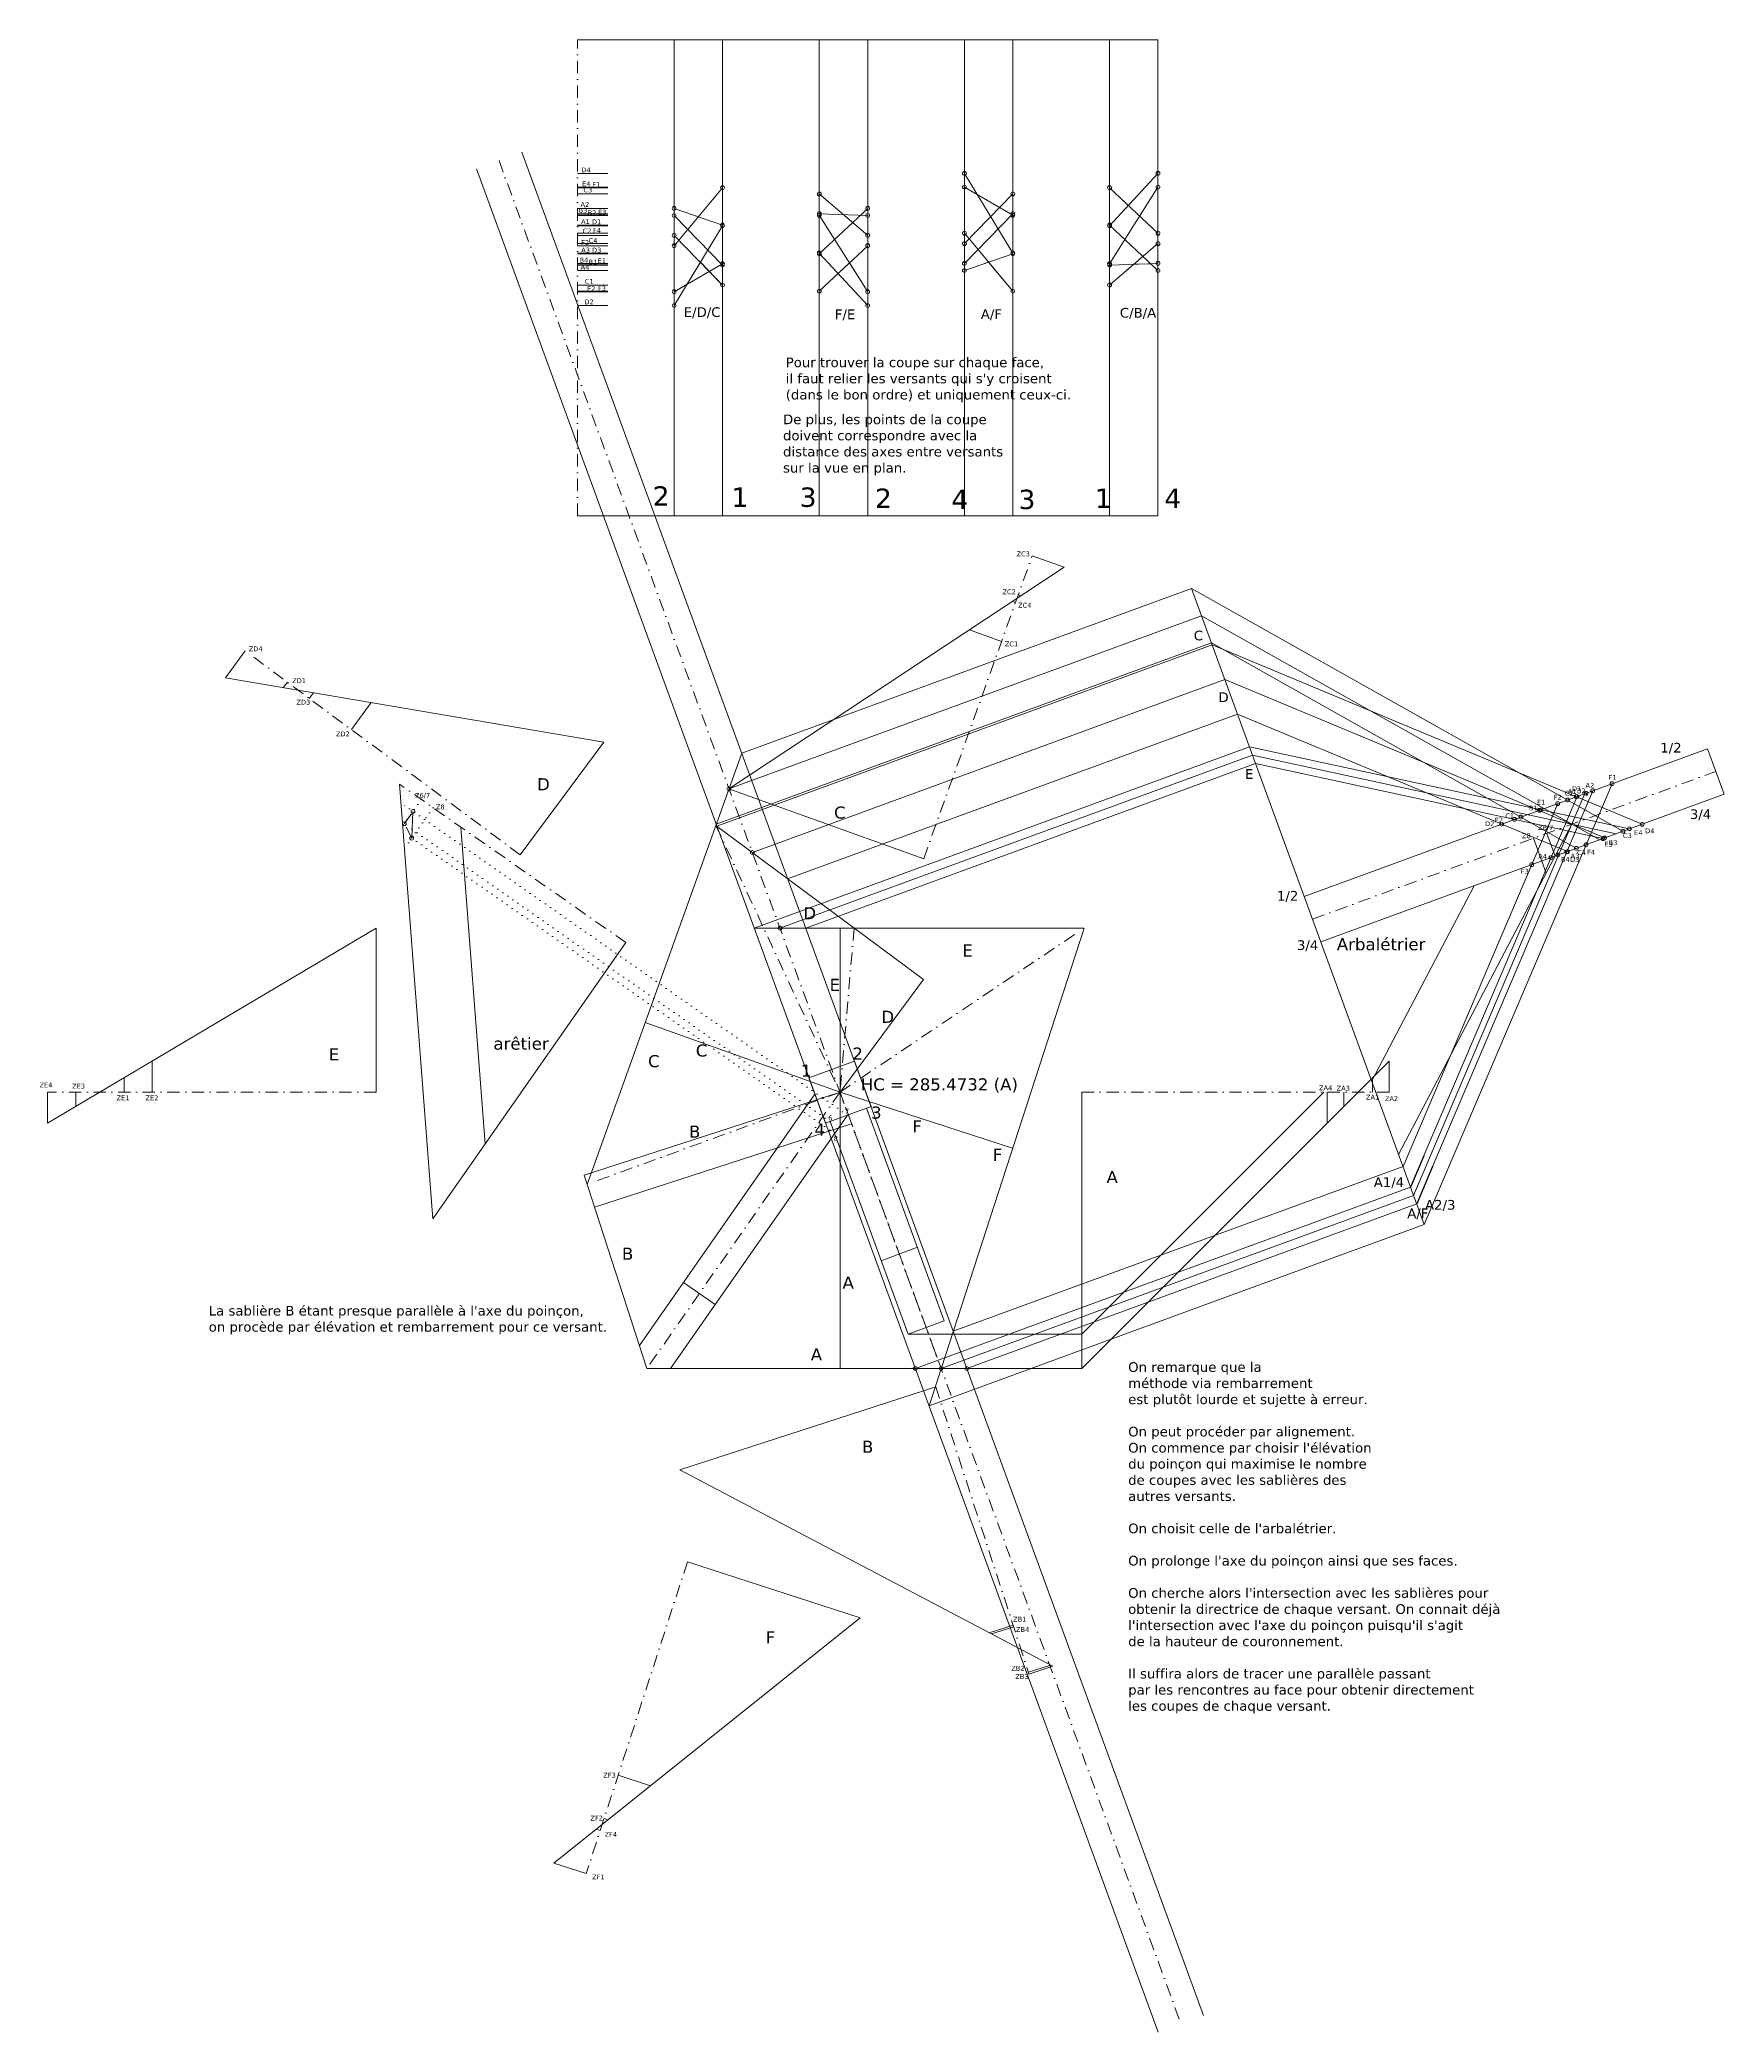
# Model space of a CAD drawing. Header units: millimetres. Extents: x -497 to 1243, y -686 to 1373.
import ezdxf

# ---------------------------------------------------------------- set-up
doc = ezdxf.new("R2010")
doc.units = ezdxf.units.MM
for name, pattern in [('DASHDOT', [25.4, 12.7, -6.3, 0.1, -6.3]), ('DASHED', [19.05, 12.7, -6.35]), ('DOT', [6.35, 0.1, -6.25])]:
    doc.linetypes.add(name, pattern=pattern)
for name, color, linetype, lineweight, true_color in [('0_ch_chevron', 3, 'Continuous', 0, 0x00ff00), ('0_plan', 7, 'Continuous', 0, 0xffffff), ('0_plan_axe', 7, 'Continuous', 0, 0xffffff), ('0_repos_arêtier', 4, 'Continuous', 0, 0x00ffff), ('1_altitude_poinçon', 30, 'Continuous', 0, 0xff7f00), ('1_ce', 2, 'Continuous', 0, 0xffff00), ('1_coupe_poinçon', 3, 'Continuous', 0, 0x00ff00), ('1_elevations_poinçon', 7, 'Continuous', 0, 0xffffff), ('1_rameneret_A_poinçon', 7, 'Continuous', 0, 0xffffff), ('1_rameneret_B_poinçon', 7, 'Continuous', 0, 0xffffff), ('1_rameneret_C_poinçon', 7, 'Continuous', 0, 0xffffff), ('1_rameneret_D_poinçon', 7, 'Continuous', 0, 0xffffff), ('1_rameneret_E_poinçon', 7, 'Continuous', 0, 0xffffff), ('1_rameneret_F_poinçon', 7, 'Continuous', 0, 0xffffff), ('1_élévations_versants', 7, 'Continuous', 0, 0xffffff), ('2_coupe_A', 7, 'Continuous', 0, 0xffffff), ('2_coupe_B', 7, 'Continuous', 0, 0xffffff), ('2_coupe_C', 7, 'Continuous', 0, 0xffffff), ('2_coupe_D', 7, 'Continuous', 0, 0xffffff), ('2_coupe_E', 7, 'Continuous', 0, 0xffffff), ('2_coupe_F', 7, 'Continuous', 0, 0xffffff), ('2_coupe_via_alignement', 7, 'Continuous', 0, 0xffffff), ('2_directrices', 30, 'Continuous', 0, 0xff7f00)]:
    doc.layers.add(name, color=color, linetype=linetype, lineweight=lineweight, true_color=true_color)
doc.styles.get("Standard").update_dxf_attribs({"font": ''})
doc.styles.add('textstyle0', font='')
doc.styles.add('textstyle1', font='')
doc.styles.add('textstyle10', font='')
doc.styles.add('textstyle100', font='')
doc.styles.add('textstyle101', font='')
doc.styles.add('textstyle102', font='')
doc.styles.add('textstyle103', font='')
doc.styles.add('textstyle104', font='')
doc.styles.add('textstyle105', font='')
doc.styles.add('textstyle106', font='')
doc.styles.add('textstyle107', font='')
doc.styles.add('textstyle108', font='')
doc.styles.add('textstyle109', font='')
doc.styles.add('textstyle11', font='')
doc.styles.add('textstyle110', font='')
doc.styles.add('textstyle111', font='')
doc.styles.add('textstyle112', font='')
doc.styles.add('textstyle113', font='')
doc.styles.add('textstyle114', font='')
doc.styles.add('textstyle115', font='')
doc.styles.add('textstyle116', font='')
doc.styles.add('textstyle117', font='')
doc.styles.add('textstyle118', font='')
doc.styles.add('textstyle119', font='')
doc.styles.add('textstyle12', font='')
doc.styles.add('textstyle120', font='')
doc.styles.add('textstyle121', font='')
doc.styles.add('textstyle122', font='')
doc.styles.add('textstyle123', font='')
doc.styles.add('textstyle124', font='')
doc.styles.add('textstyle125', font='')
doc.styles.add('textstyle126', font='')
doc.styles.add('textstyle127', font='')
doc.styles.add('textstyle128', font='')
doc.styles.add('textstyle129', font='')
doc.styles.add('textstyle13', font='')
doc.styles.add('textstyle14', font='')
doc.styles.add('textstyle15', font='')
doc.styles.add('textstyle16', font='')
doc.styles.add('textstyle17', font='')
doc.styles.add('textstyle18', font='')
doc.styles.add('textstyle19', font='')
doc.styles.add('textstyle2', font='')
doc.styles.add('textstyle20', font='')
doc.styles.add('textstyle21', font='')
doc.styles.add('textstyle22', font='')
doc.styles.add('textstyle23', font='')
doc.styles.add('textstyle24', font='')
doc.styles.add('textstyle25', font='')
doc.styles.add('textstyle26', font='')
doc.styles.add('textstyle27', font='')
doc.styles.add('textstyle28', font='')
doc.styles.add('textstyle29', font='')
doc.styles.add('textstyle3', font='')
doc.styles.add('textstyle30', font='')
doc.styles.add('textstyle31', font='')
doc.styles.add('textstyle32', font='')
doc.styles.add('textstyle33', font='')
doc.styles.add('textstyle34', font='')
doc.styles.add('textstyle35', font='')
doc.styles.add('textstyle36', font='')
doc.styles.add('textstyle37', font='')
doc.styles.add('textstyle38', font='')
doc.styles.add('textstyle39', font='')
doc.styles.add('textstyle4', font='')
doc.styles.add('textstyle40', font='')
doc.styles.add('textstyle41', font='')
doc.styles.add('textstyle42', font='')
doc.styles.add('textstyle43', font='')
doc.styles.add('textstyle44', font='')
doc.styles.add('textstyle45', font='')
doc.styles.add('textstyle46', font='')
doc.styles.add('textstyle47', font='')
doc.styles.add('textstyle48', font='')
doc.styles.add('textstyle49', font='')
doc.styles.add('textstyle5', font='')
doc.styles.add('textstyle50', font='')
doc.styles.add('textstyle51', font='')
doc.styles.add('textstyle52', font='')
doc.styles.add('textstyle53', font='')
doc.styles.add('textstyle54', font='')
doc.styles.add('textstyle55', font='')
doc.styles.add('textstyle56', font='')
doc.styles.add('textstyle57', font='')
doc.styles.add('textstyle58', font='')
doc.styles.add('textstyle59', font='')
doc.styles.add('textstyle6', font='')
doc.styles.add('textstyle60', font='')
doc.styles.add('textstyle61', font='')
doc.styles.add('textstyle62', font='')
doc.styles.add('textstyle63', font='')
doc.styles.add('textstyle64', font='')
doc.styles.add('textstyle65', font='')
doc.styles.add('textstyle66', font='')
doc.styles.add('textstyle67', font='')
doc.styles.add('textstyle68', font='')
doc.styles.add('textstyle69', font='')
doc.styles.add('textstyle7', font='')
doc.styles.add('textstyle70', font='')
doc.styles.add('textstyle71', font='')
doc.styles.add('textstyle72', font='')
doc.styles.add('textstyle73', font='')
doc.styles.add('textstyle74', font='')
doc.styles.add('textstyle75', font='')
doc.styles.add('textstyle76', font='')
doc.styles.add('textstyle77', font='')
doc.styles.add('textstyle78', font='')
doc.styles.add('textstyle79', font='')
doc.styles.add('textstyle8', font='')
doc.styles.add('textstyle80', font='')
doc.styles.add('textstyle81', font='')
doc.styles.add('textstyle82', font='')
doc.styles.add('textstyle83', font='')
doc.styles.add('textstyle84', font='')
doc.styles.add('textstyle85', font='')
doc.styles.add('textstyle86', font='')
doc.styles.add('textstyle87', font='')
doc.styles.add('textstyle88', font='')
doc.styles.add('textstyle89', font='')
doc.styles.add('textstyle9', font='')
doc.styles.add('textstyle90', font='')
doc.styles.add('textstyle91', font='')
doc.styles.add('textstyle92', font='')
doc.styles.add('textstyle93', font='')
doc.styles.add('textstyle94', font='')
doc.styles.add('textstyle95', font='')
doc.styles.add('textstyle96', font='')
doc.styles.add('textstyle97', font='')
doc.styles.add('textstyle98', font='')
doc.styles.add('textstyle99', font='')
doc.styles.get('Standard').set_extended_font_data('txt')
doc.styles.get('textstyle0').set_extended_font_data('DejaVu Sans')
doc.styles.get('textstyle1').set_extended_font_data('DejaVu Sans')
doc.styles.get('textstyle10').set_extended_font_data('DejaVu Sans')
doc.styles.get('textstyle100').set_extended_font_data('DejaVu Sans')
doc.styles.get('textstyle101').set_extended_font_data('DejaVu Sans')
doc.styles.get('textstyle102').set_extended_font_data('DejaVu Sans')
doc.styles.get('textstyle103').set_extended_font_data('DejaVu Sans')
doc.styles.get('textstyle104').set_extended_font_data('DejaVu Sans')
doc.styles.get('textstyle105').set_extended_font_data('DejaVu Sans')
doc.styles.get('textstyle106').set_extended_font_data('DejaVu Sans')
doc.styles.get('textstyle107').set_extended_font_data('DejaVu Sans')
doc.styles.get('textstyle108').set_extended_font_data('DejaVu Sans')
doc.styles.get('textstyle109').set_extended_font_data('DejaVu Sans')
doc.styles.get('textstyle11').set_extended_font_data('DejaVu Sans')
doc.styles.get('textstyle110').set_extended_font_data('DejaVu Sans')
doc.styles.get('textstyle111').set_extended_font_data('DejaVu Sans')
doc.styles.get('textstyle112').set_extended_font_data('DejaVu Sans')
doc.styles.get('textstyle113').set_extended_font_data('DejaVu Sans')
doc.styles.get('textstyle114').set_extended_font_data('DejaVu Sans')
doc.styles.get('textstyle115').set_extended_font_data('DejaVu Sans')
doc.styles.get('textstyle116').set_extended_font_data('DejaVu Sans')
doc.styles.get('textstyle117').set_extended_font_data('DejaVu Sans')
doc.styles.get('textstyle118').set_extended_font_data('DejaVu Sans')
doc.styles.get('textstyle119').set_extended_font_data('DejaVu Sans')
doc.styles.get('textstyle12').set_extended_font_data('DejaVu Sans')
doc.styles.get('textstyle120').set_extended_font_data('DejaVu Sans')
doc.styles.get('textstyle121').set_extended_font_data('DejaVu Sans')
doc.styles.get('textstyle122').set_extended_font_data('DejaVu Sans')
doc.styles.get('textstyle123').set_extended_font_data('DejaVu Sans')
doc.styles.get('textstyle124').set_extended_font_data('DejaVu Sans')
doc.styles.get('textstyle125').set_extended_font_data('DejaVu Sans')
doc.styles.get('textstyle126').set_extended_font_data('DejaVu Sans')
doc.styles.get('textstyle127').set_extended_font_data('DejaVu Sans')
doc.styles.get('textstyle128').set_extended_font_data('DejaVu Sans')
doc.styles.get('textstyle129').set_extended_font_data('DejaVu Sans')
doc.styles.get('textstyle13').set_extended_font_data('DejaVu Sans')
doc.styles.get('textstyle14').set_extended_font_data('DejaVu Sans')
doc.styles.get('textstyle15').set_extended_font_data('DejaVu Sans')
doc.styles.get('textstyle16').set_extended_font_data('DejaVu Sans')
doc.styles.get('textstyle17').set_extended_font_data('DejaVu Sans')
doc.styles.get('textstyle18').set_extended_font_data('DejaVu Sans')
doc.styles.get('textstyle19').set_extended_font_data('DejaVu Sans')
doc.styles.get('textstyle2').set_extended_font_data('DejaVu Sans')
doc.styles.get('textstyle20').set_extended_font_data('DejaVu Sans')
doc.styles.get('textstyle21').set_extended_font_data('DejaVu Sans')
doc.styles.get('textstyle22').set_extended_font_data('DejaVu Sans')
doc.styles.get('textstyle23').set_extended_font_data('DejaVu Sans')
doc.styles.get('textstyle24').set_extended_font_data('DejaVu Sans')
doc.styles.get('textstyle25').set_extended_font_data('DejaVu Sans')
doc.styles.get('textstyle26').set_extended_font_data('DejaVu Sans')
doc.styles.get('textstyle27').set_extended_font_data('DejaVu Sans')
doc.styles.get('textstyle28').set_extended_font_data('DejaVu Sans')
doc.styles.get('textstyle29').set_extended_font_data('DejaVu Sans')
doc.styles.get('textstyle3').set_extended_font_data('DejaVu Sans')
doc.styles.get('textstyle30').set_extended_font_data('DejaVu Sans')
doc.styles.get('textstyle31').set_extended_font_data('DejaVu Sans')
doc.styles.get('textstyle32').set_extended_font_data('DejaVu Sans')
doc.styles.get('textstyle33').set_extended_font_data('DejaVu Sans')
doc.styles.get('textstyle34').set_extended_font_data('DejaVu Sans')
doc.styles.get('textstyle35').set_extended_font_data('DejaVu Sans')
doc.styles.get('textstyle36').set_extended_font_data('DejaVu Sans')
doc.styles.get('textstyle37').set_extended_font_data('DejaVu Sans')
doc.styles.get('textstyle38').set_extended_font_data('DejaVu Sans')
doc.styles.get('textstyle39').set_extended_font_data('DejaVu Sans')
doc.styles.get('textstyle4').set_extended_font_data('DejaVu Sans')
doc.styles.get('textstyle40').set_extended_font_data('DejaVu Sans')
doc.styles.get('textstyle41').set_extended_font_data('DejaVu Sans')
doc.styles.get('textstyle42').set_extended_font_data('DejaVu Sans')
doc.styles.get('textstyle43').set_extended_font_data('DejaVu Sans')
doc.styles.get('textstyle44').set_extended_font_data('DejaVu Sans')
doc.styles.get('textstyle45').set_extended_font_data('DejaVu Sans')
doc.styles.get('textstyle46').set_extended_font_data('DejaVu Sans')
doc.styles.get('textstyle47').set_extended_font_data('DejaVu Sans')
doc.styles.get('textstyle48').set_extended_font_data('DejaVu Sans')
doc.styles.get('textstyle49').set_extended_font_data('DejaVu Sans')
doc.styles.get('textstyle5').set_extended_font_data('DejaVu Sans')
doc.styles.get('textstyle50').set_extended_font_data('DejaVu Sans')
doc.styles.get('textstyle51').set_extended_font_data('DejaVu Sans')
doc.styles.get('textstyle52').set_extended_font_data('DejaVu Sans')
doc.styles.get('textstyle53').set_extended_font_data('DejaVu Sans')
doc.styles.get('textstyle54').set_extended_font_data('DejaVu Sans')
doc.styles.get('textstyle55').set_extended_font_data('DejaVu Sans')
doc.styles.get('textstyle56').set_extended_font_data('DejaVu Sans')
doc.styles.get('textstyle57').set_extended_font_data('DejaVu Sans')
doc.styles.get('textstyle58').set_extended_font_data('DejaVu Sans')
doc.styles.get('textstyle59').set_extended_font_data('DejaVu Sans')
doc.styles.get('textstyle6').set_extended_font_data('DejaVu Sans')
doc.styles.get('textstyle60').set_extended_font_data('DejaVu Sans')
doc.styles.get('textstyle61').set_extended_font_data('DejaVu Sans')
doc.styles.get('textstyle62').set_extended_font_data('DejaVu Sans')
doc.styles.get('textstyle63').set_extended_font_data('DejaVu Sans')
doc.styles.get('textstyle64').set_extended_font_data('DejaVu Sans')
doc.styles.get('textstyle65').set_extended_font_data('DejaVu Sans')
doc.styles.get('textstyle66').set_extended_font_data('DejaVu Sans')
doc.styles.get('textstyle67').set_extended_font_data('DejaVu Sans')
doc.styles.get('textstyle68').set_extended_font_data('DejaVu Sans')
doc.styles.get('textstyle69').set_extended_font_data('DejaVu Sans')
doc.styles.get('textstyle7').set_extended_font_data('DejaVu Sans')
doc.styles.get('textstyle70').set_extended_font_data('DejaVu Sans')
doc.styles.get('textstyle71').set_extended_font_data('DejaVu Sans')
doc.styles.get('textstyle72').set_extended_font_data('DejaVu Sans')
doc.styles.get('textstyle73').set_extended_font_data('DejaVu Sans')
doc.styles.get('textstyle74').set_extended_font_data('DejaVu Sans')
doc.styles.get('textstyle75').set_extended_font_data('DejaVu Sans')
doc.styles.get('textstyle76').set_extended_font_data('DejaVu Sans')
doc.styles.get('textstyle77').set_extended_font_data('DejaVu Sans')
doc.styles.get('textstyle78').set_extended_font_data('DejaVu Sans')
doc.styles.get('textstyle79').set_extended_font_data('DejaVu Sans')
doc.styles.get('textstyle8').set_extended_font_data('DejaVu Sans')
doc.styles.get('textstyle80').set_extended_font_data('DejaVu Sans')
doc.styles.get('textstyle81').set_extended_font_data('DejaVu Sans')
doc.styles.get('textstyle82').set_extended_font_data('DejaVu Sans')
doc.styles.get('textstyle83').set_extended_font_data('DejaVu Sans')
doc.styles.get('textstyle84').set_extended_font_data('DejaVu Sans')
doc.styles.get('textstyle85').set_extended_font_data('DejaVu Sans')
doc.styles.get('textstyle86').set_extended_font_data('DejaVu Sans')
doc.styles.get('textstyle87').set_extended_font_data('DejaVu Sans')
doc.styles.get('textstyle88').set_extended_font_data('DejaVu Sans')
doc.styles.get('textstyle89').set_extended_font_data('DejaVu Sans')
doc.styles.get('textstyle9').set_extended_font_data('DejaVu Sans')
doc.styles.get('textstyle90').set_extended_font_data('DejaVu Sans')
doc.styles.get('textstyle91').set_extended_font_data('DejaVu Sans')
doc.styles.get('textstyle92').set_extended_font_data('DejaVu Sans')
doc.styles.get('textstyle93').set_extended_font_data('DejaVu Sans')
doc.styles.get('textstyle94').set_extended_font_data('DejaVu Sans')
doc.styles.get('textstyle95').set_extended_font_data('DejaVu Sans')
doc.styles.get('textstyle96').set_extended_font_data('DejaVu Sans')
doc.styles.get('textstyle97').set_extended_font_data('DejaVu Sans')
doc.styles.get('textstyle98').set_extended_font_data('DejaVu Sans')
doc.styles.get('textstyle99').set_extended_font_data('DejaVu Sans')
doc.dimstyles.get("Standard").update_dxf_attribs({"dimtxt": 2.5, "dimasz": 2.5, "dimexe": 1.25, "dimexo": 0.625, "dimtad": 1, "dimtxsty": 'Standard', "dimcen": 2.5, "dimadec": 0, "dimazin": 0, "dimtfac": 1, "dimtmove": 0, "dimatfit": 3, "dimfxl": 1, "dimarcsym": 0})

msp = doc.modelspace()

# ---------------------------------------------------------------- linework, layer by layer
at = {"layer": '0_ch_chevron'}
for p, q in [((579.5, 35.4), (399.8, 35.4)), ((579.5, 0), (412.7, 0))]:
    msp.add_line(p, q, dxfattribs=at)
at = {"layer": '0_plan', "color": 1, "true_color": 0xff0000}
for p, q in [((692.7, 805.9), (933.3, 148.8)), ((108.2, 440.1), (-91.3, 154.7))]:
    msp.add_line(p, q, dxfattribs=at)
at = {"layer": '0_plan'}
for p, q in [((809.2, 487.7), (1226.1, 640.3)), ((1243.2, 593.3), (1226.1, 640.3)), ((68.2, 190.2), (227.9, 635.7)), ((-125.8, 603.7), (-91.3, 154.7)), ((826.4, 440.8), (1243.2, 593.3)), ((-62.2, 559.2), (-37.1, 232.2)), ((201.2, 561.1), (415.8, 401.8)), ((1085.9, 562.4), (906.8, 221)), ((984.8, 498.7), (879, 297.1)), ((240.8, 455), (581.8, 455)), ((421.5, -38.5), (581.8, 455)), ((344.4, 317.5), (297.4, 300.4)), ((344.4, 317.5), (361.6, 270.6)), ((297.4, 300.4), (314.6, 253.4)), ((303.6, 283.4), (122.3, 23.8)), ((361.6, 270.6), (314.6, 253.4)), ((329.5, 285.5), (329.5, 285.5)), ((356.9, 268.9), (437.3, 49.1)), ((340.2, 252.6), (75.8, 166.7)), ((337.3, 261.7), (154.4, 0)), ((319.3, 255.1), (399.8, 35.4)), ((130, 0), (65.2, 199.6)), ((409.5, 125.2), (371.9, 111.4)), ((167.8, 89), (200.6, 66.1)), ((399.8, 35.4), (437.3, 49.1)), ((130, 0), (460.6, 0))]:
    msp.add_line(p, q, dxfattribs=at)
at = {"layer": '0_plan', "linetype": 'DASHDOT'}
for p, q in [((108.2, 440.1), (-125.8, 603.7)), ((817.8, 464.2), (1234.6, 616.8))]:
    msp.add_line(p, q, dxfattribs=at)
at = {"layer": '0_plan_axe', "linetype": 'DASHDOT'}
for p, q in [((201.2, 561.1), (329.5, 285.5)), ((329.5, 285.5), (581.8, 455)), ((344.1, 455), (329.5, 285.5)), ((329.5, 285.5), (68.2, 190.2)), ((329.5, 285.5), (130, 0)), ((329.5, 285.5), (434, 0))]:
    msp.add_line(p, q, dxfattribs=at)
at = {"layer": '0_repos_arêtier', "linetype": 'DOT'}
for p, q in [((337.3, 261.7), (-124.3, 584.3)), ((-103.2, 587.9), (-122.5, 560.3)), ((-91.1, 579.4), (-120.7, 537.1)), ((319.3, 255.1), (-122.8, 564.1)), ((323.9, 242.6), (-122, 554.2))]:
    msp.add_line(p, q, dxfattribs=at)
at = {"layer": '0_repos_arêtier', "linetype": 'DASHED'}
for p, q in [((-120.8, 562.7), (-111.8, 575.5)), ((-113.1, 548), (-120.8, 562.7))]:
    msp.add_line(p, q, dxfattribs=at)
at = {"layer": '0_repos_arêtier'}
for p, q in [((-111.8, 575.5), (-113.1, 548)), ((1059.4, 511.8), (1046.2, 547.8)), ((1068.6, 529.4), (1060, 552.9))]:
    msp.add_line(p, q, dxfattribs=at)
for centre in [(-111.8, 575.5), (-120.8, 562.7), (-113.1, 548)]:
    msp.add_circle(centre, 2, dxfattribs=at)
at = {"layer": '1_altitude_poinçon'}
for p, q in [((561.3, 827.8), (528.2, 839.7)), ((507.9, 792.5), (510.9, 791.4)), ((516.8, 798.4), (513.8, 799.4)), ((463.3, 763.1), (496.5, 751.2)), ((-305.7, 713.6), (-285.1, 741.4)), ((-245.9, 703.4), (-241.6, 709.1)), ((-214.7, 698.1), (-219, 692.3)), ((-154.9, 687.9), (-175.5, 660.1)), ((-381.4, 317.5), (-381.4, 285.5)), ((897, 317.5), (897, 285.5)), ((-410.3, 300.4), (-410.3, 285.5)), ((879.9, 300.4), (879.9, 285.5)), ((-489.4, 253.4), (-489.4, 285.5)), ((-460.4, 270.6), (-460.4, 285.5)), ((832.9, 253.4), (832.9, 285.5)), ((850.1, 285.5), (850.1, 270.6)), ((483.7, -273.1), (508.4, -265.1)), ((486.1, -274.3), (509, -266.9)), ((547.1, -306.4), (524.2, -313.9)), ((549.5, -307.7), (524.8, -315.7)), ((133.5, -431.2), (100.2, -420.3)), ((89.7, -466.3), (85.7, -465)), ((77.6, -476), (81.7, -477.3)), ((33.8, -511.1), (67.2, -521.9))]:
    msp.add_line(p, q, dxfattribs=at)
at = {"layer": '1_ce', "linetype": 'Continuous'}
for q in [(329.5, 455), (415.8, 401.8), (128.2, 357.6), (329.5, 0), (507.9, 227.5)]:
    msp.add_line((329.5, 285.5), q, dxfattribs=at)
at = {"layer": '1_ce'}
msp.add_line((329.5, 285.5), (65.2, 199.6), dxfattribs=at)
at = {"layer": '1_coupe_poinçon'}
for p, q in [((171.4, 1120.2), (185.2, 1142.9)), ((185.2, 1142.9), (208.1, 1119.4)), ((308.1, 1113), (339.2, 1142.3)), ((339.2, 1142.3), (358.1, 1112.4)), ((458.1, 1134.4), (483.1, 1143)), ((483.1, 1143), (508.1, 1113)), ((608.1, 1119.4), (633.1, 1140.8)), ((633.1, 1140.8), (650.6, 1141.4)), ((650.6, 1141.4), (658.1, 1134.4)), ((171.4, 1120.2), (158.1, 1112.4))]:
    msp.add_line(p, q, dxfattribs=at)
at = {"layer": '1_elevations_poinçon', "linetype": 'DASHDOT'}
msp.add_line((58.1, 881), (58.1, 1372.7), dxfattribs=at)
at = {"layer": '1_elevations_poinçon'}
for p, q in [((58.1, 1372.7), (658.1, 1372.7)), ((158.1, 881), (158.1, 1372.7)), ((208.1, 881), (208.1, 1372.7)), ((308.1, 881), (308.1, 1372.7)), ((358.1, 881), (358.1, 1372.7)), ((458.1, 881), (458.1, 1372.7)), ((508.1, 881), (508.1, 1372.7)), ((608.1, 881), (608.1, 1372.7)), ((658.1, 881), (658.1, 1372.7))]:
    msp.add_line(p, q, dxfattribs=at)
at = {"layer": '1_elevations_poinçon', "color": 1, "true_color": 0xff0000}
msp.add_line((58.1, 881), (658.1, 881), dxfattribs=at)
at = {"layer": '1_rameneret_A_poinçon'}
for p, q in [((58.1, 1198.5), (89.5, 1198.5)), ((158.1, 1198.5), (208.1, 1181.3)), ((308.1, 1151.6), (358.1, 1198.5)), ((58.1, 1181.3), (89.5, 1181.3)), ((608.1, 1181.3), (658.1, 1134.4)), ((58.1, 1151.6), (89.5, 1151.6)), ((58.1, 1134.4), (89.5, 1134.4)), ((458.1, 1134.4), (508.1, 1151.6))]:
    msp.add_line(p, q, dxfattribs=at)
for centre in [(158.1, 1198.5), (358.1, 1198.5), (208.1, 1181.3), (608.1, 1181.3), (308.1, 1151.6), (508.1, 1151.6), (458.1, 1134.4), (658.1, 1134.4)]:
    msp.add_circle(centre, 2, dxfattribs=at)
at = {"layer": '1_rameneret_B_poinçon'}
for p, q in [((58.1, 1193.1), (89.5, 1193.1)), ((58.1, 1191.2), (89.5, 1191.2)), ((158.1, 1191.2), (208.1, 1139.9)), ((308.1, 1193.1), (358.1, 1191.2)), ((458.1, 1141.7), (508.1, 1193.1)), ((58.1, 1141.7), (89.5, 1141.7)), ((58.1, 1139.9), (89.5, 1139.9)), ((608.1, 1139.9), (658.1, 1141.7))]:
    msp.add_line(p, q, dxfattribs=at)
for centre in [(308.1, 1193.1), (508.1, 1193.1), (158.1, 1191.2), (358.1, 1191.2), (208.1, 1139.9), (458.1, 1141.7), (608.1, 1139.9), (658.1, 1141.7)]:
    msp.add_circle(centre, 2, dxfattribs=at)
at = {"layer": '1_rameneret_C_poinçon'}
for p, q in [((58.1, 1213.5), (89.5, 1213.5)), ((308.1, 1213.5), (358.1, 1170.7)), ((458.1, 1162.2), (508.1, 1213.5)), ((58.1, 1170.7), (89.5, 1170.7)), ((58.1, 1162.2), (89.5, 1162.2)), ((158.1, 1170.7), (208.1, 1119.4)), ((608.1, 1119.4), (658.1, 1162.2)), ((58.1, 1119.4), (89.5, 1119.4))]:
    msp.add_line(p, q, dxfattribs=at)
for centre in [(308.1, 1213.5), (508.1, 1213.5), (158.1, 1170.7), (358.1, 1170.7), (458.1, 1162.2), (658.1, 1162.2), (208.1, 1119.4), (608.1, 1119.4)]:
    msp.add_circle(centre, 2, dxfattribs=at)
at = {"layer": '1_rameneret_D_poinçon'}
for p, q in [((58.1, 1234.7), (89.5, 1234.7)), ((458.1, 1234.7), (508.1, 1152.4)), ((608.1, 1180.6), (658.1, 1234.7)), ((58.1, 1180.6), (89.5, 1180.6)), ((158.1, 1098.2), (208.1, 1180.6)), ((58.1, 1152.4), (89.5, 1152.4)), ((308.1, 1152.4), (358.1, 1098.2)), ((58.1, 1098.2), (89.5, 1098.2))]:
    msp.add_line(p, q, dxfattribs=at)
for centre in [(458.1, 1234.7), (658.1, 1234.7), (208.1, 1180.6), (608.1, 1180.6), (308.1, 1152.4), (508.1, 1152.4), (158.1, 1098.2), (358.1, 1098.2)]:
    msp.add_circle(centre, 2, dxfattribs=at)
at = {"layer": '1_rameneret_E_poinçon'}
for p, q in [((58.1, 1220.5), (89.5, 1220.5)), ((458.1, 1220.5), (508.1, 1191.5)), ((608.1, 1141.4), (658.1, 1220.5)), ((58.1, 1191.5), (89.5, 1191.5)), ((308.1, 1191.5), (358.1, 1112.4)), ((58.1, 1141.4), (89.5, 1141.4)), ((158.1, 1112.4), (208.1, 1141.4)), ((58.1, 1112.4), (89.5, 1112.4))]:
    msp.add_line(p, q, dxfattribs=at)
for centre in [(458.1, 1220.5), (658.1, 1220.5), (308.1, 1191.5), (508.1, 1191.5), (208.1, 1141.4), (608.1, 1141.4), (158.1, 1112.4), (358.1, 1112.4)]:
    msp.add_circle(centre, 2, dxfattribs=at)
at = {"layer": '1_rameneret_F_poinçon'}
for p, q in [((58.1, 1219.9), (89.5, 1219.9)), ((158.1, 1160), (208.1, 1219.9)), ((608.1, 1219.9), (658.1, 1172.9)), ((58.1, 1172.9), (89.5, 1172.9)), ((58.1, 1160), (89.5, 1160)), ((308.1, 1113), (358.1, 1160)), ((458.1, 1172.9), (508.1, 1113)), ((58.1, 1113), (89.5, 1113))]:
    msp.add_line(p, q, dxfattribs=at)
for centre in [(208.1, 1219.9), (608.1, 1219.9), (458.1, 1172.9), (658.1, 1172.9), (158.1, 1160), (358.1, 1160), (308.1, 1113), (508.1, 1113)]:
    msp.add_circle(centre, 2, dxfattribs=at)
at = {"layer": '1_élévations_versants'}
for p, q in [((561.3, 827.8), (214.7, 598.9)), ((-305.7, 713.6), (85.3, 647)), ((-489.4, 253.4), (-149.9, 455)), ((897, 317.5), (579.5, 0)), ((829.6, 285.5), (579.5, 35.4)), ((549.5, -307.7), (164, -104.8)), ((33.8, -511.1), (350.3, -257.6))]:
    msp.add_line(p, q, dxfattribs=at)
at = {"layer": '1_élévations_versants', "linetype": 'DASHDOT'}
for p, q in [((416, 526.7), (528.2, 839.7)), ((-1, 530.7), (-285.1, 741.4)), ((-149.9, 285.5), (-489.4, 285.5)), ((579.5, 285.5), (897, 285.5)), ((428.4, -18.9), (524.8, -315.7)), ((171.9, -199.6), (67.2, -521.9))]:
    msp.add_line(p, q, dxfattribs=at)
at = {"layer": '1_élévations_versants', "color": 1, "true_color": 0xff0000}
for p, q in [((-1, 530.7), (85.3, 647)), ((416, 526.7), (214.7, 598.9)), ((-149.9, 285.5), (-149.9, 455)), ((579.5, 285.5), (579.5, 0)), ((428.4, -18.9), (164, -104.8)), ((171.9, -199.6), (350.3, -257.6))]:
    msp.add_line(p, q, dxfattribs=at)
at = {"layer": '2_coupe_A'}
for p, q in [((934.4, 223.2), (1091.3, 591)), ((944.3, 214.3), (1107.4, 596.9)), ((919.2, 187.4), (934.4, 223.2)), ((925.5, 170.2), (944.3, 214.3)), ((407.4, 0), (919.2, 187.4)), ((460.6, 0), (925.5, 170.2))]:
    msp.add_line(p, q, dxfattribs=at)
for centre in [(1107.4, 596.9), (1091.3, 591), (1080.5, 533.8), (1064.4, 527.9), (407.4, 0), (460.6, 0)]:
    msp.add_circle(centre, 2, dxfattribs=at)
at = {"layer": '2_coupe_B'}
for p, q in [((1051.6, 578.6), (1053, 574.8)), ((1099.8, 596.2), (1101.2, 592.5)), ((1118.8, 549.9), (1120.1, 546.2)), ((1070.6, 532.3), (1071.9, 528.5))]:
    msp.add_line(p, q, dxfattribs=at)
for centre in [(1052.3, 576.7), (1100.5, 594.3), (1119.5, 548), (1071.3, 530.4)]:
    msp.add_circle(centre, 2, dxfattribs=at)
at = {"layer": '2_coupe_C'}
for p, q in [((227.9, 635.7), (692.7, 805.9)), ((692.7, 805.9), (1138.6, 555)), ((201.6, 562.2), (713.4, 749.6)), ((713.4, 749.6), (1090.5, 537.4))]:
    msp.add_line(p, q, dxfattribs=at)
for centre in [(1081.3, 587.3), (1033.1, 569.7), (1138.6, 555), (1090.5, 537.4)]:
    msp.add_circle(centre, 2, dxfattribs=at)
at = {"layer": '2_coupe_D'}
for p, q in [((202.3, 560.2), (714.1, 747.6)), ((714.1, 747.6), (1158.5, 562.3)), ((275.4, 506), (740.2, 676.1)), ((740.2, 676.1), (1081.2, 534))]:
    msp.add_line(p, q, dxfattribs=at)
for centre in [(1090.5, 590.7), (1013.2, 562.4), (1158.5, 562.3), (1081.2, 534)]:
    msp.add_circle(centre, 2, dxfattribs=at)
at = {"layer": '2_coupe_E'}
for p, q in [((240.8, 455), (752.6, 642.4)), ((752.6, 642.4), (1145.2, 557.5)), ((294.1, 455), (758.9, 625.2)), ((758.9, 625.2), (1118, 547.5))]:
    msp.add_line(p, q, dxfattribs=at)
for centre in [(1053.8, 577.2), (1026.6, 567.3), (1145.2, 557.5), (1118, 547.5)]:
    msp.add_circle(centre, 2, dxfattribs=at)
at = {"layer": '2_coupe_F'}
for p, q in [((933.3, 148.8), (1127.4, 604.2)), ((911.4, 208.7), (1071.2, 583.6)), ((446.5, 38.5), (911.4, 208.7)), ((421.5, -38.5), (933.3, 148.8))]:
    msp.add_line(p, q, dxfattribs=at)
for centre in [(1127.4, 604.2), (1071.2, 583.6), (1100.5, 541.1), (1044.3, 520.5)]:
    msp.add_circle(centre, 2, dxfattribs=at)
at = {"layer": '2_coupe_via_alignement'}
for p, q in [((0.6, 1256.6), (705.3, -668.5)), ((-46.3, 1239.4), (658.4, -685.7))]:
    msp.add_line(p, q, dxfattribs=at)
at = {"layer": '2_coupe_via_alignement', "linetype": 'DASHDOT'}
msp.add_line((-22.9, 1248), (681.9, -677.1), dxfattribs=at)
at = {"layer": '2_directrices'}
for p, q in [((214.7, 598.9), (703.1, 777.7)), ((703.1, 777.7), (1114.6, 546.2)), ((238.9, 533.1), (727.2, 711.8)), ((727.2, 711.8), (1119.9, 548.2)), ((267.4, 455), (755.7, 633.8)), ((755.7, 633.8), (1131.6, 552.5)), ((922.3, 178.8), (1099.3, 593.9)), ((434, 0), (922.3, 178.8))]:
    msp.add_line(p, q, dxfattribs=at)
for centre in [(214.7, 598.9), (238.9, 533.1), (267.4, 455), (434, 0)]:
    msp.add_circle(centre, 2, dxfattribs=at)

# ---------------------------------------------------------------- texts
at = {"layer": '0_plan', "char_height": 4, "attachment_point": 1}
for s, insert, style in [('\\H10;1/2', (1177.2, 646.4), 'textstyle82'), ('\\H10;3/4', (1207.8, 577.7), 'textstyle84'), ('\\H12.5;D', (291.6, 476.6), 'textstyle71'), ('\\H10;1/2', (781.1, 493.4), 'textstyle81'), ('\\H12.5;E', (455.9, 438.1), 'textstyle72'), ('\\H10;3/4', (801.7, 442.4), 'textstyle83'), ('\\H12.5;Arbalétrier', (842.9, 444.6), 'textstyle9'), ('\\H12.5;arêtier', (-28.7, 341.9), 'textstyle67'), ('\\H12.5;2', (342.3, 331.6), 'textstyle11'), ('\\H12.5;C', (131.1, 323.8), 'textstyle70'), ('\\H12.5;1', (289.2, 314), 'textstyle10'), ('\\H12.5;HC = 285.4732 (A)', (350.9, 299.8), 'textstyle66'), ('\\H12.5;3', (361.6, 270.6), 'textstyle12'), ('\\H12.5;4', (303.1, 253.1), 'textstyle13'), ('\\H12.5;F', (487.4, 227), 'textstyle73'), ('\\H12.5;B', (104.1, 124.8), 'textstyle69'), ('\\H12.5;A', (299.3, 20.8), 'textstyle68')]:
    msp.add_mtext(s, dxfattribs=dict(at, insert=insert, style=style))
at = {"layer": '0_repos_arêtier', "char_height": 4, "attachment_point": 1}
for s, insert, style in [('\\H5;Z6/7', (-109.8, 594.6), 'textstyle106'), ('\\H5;Z8', (-88.1, 582.7), 'textstyle105'), ('\\H5;Z6/7', (1051, 561.3), 'textstyle103'), ('\\H5;Z8', (1034.3, 552.9), 'textstyle104'), ('\\H5;7', (334.6, 268.4), 'textstyle108'), ('\\H5;6', (317.3, 261.4), 'textstyle107'), ('\\H5;8', (323, 240), 'textstyle109')]:
    msp.add_mtext(s, dxfattribs=dict(at, insert=insert, style=style))
at = {"layer": '1_altitude_poinçon', "char_height": 4, "attachment_point": 1}
for s, insert, style in [('\\H5;ZC3', (511.9, 844.1), 'textstyle17'), ('\\H5;ZC2', (497.4, 804.9), 'textstyle16'), ('\\H5;ZC4', (513.5, 791.1), 'textstyle15'), ('\\H5;ZD4', (-281.6, 746), 'textstyle40'), ('\\H5;ZC1', (499.8, 751.1), 'textstyle14'), ('\\H5;ZD1', (-236.7, 713.1), 'textstyle39'), ('\\H5;ZD3', (-232.3, 690.9), 'textstyle38'), ('\\H5;ZD2', (-191.5, 658.1), 'textstyle37'), ('\\H5;ZE4', (-497.7, 295.4), 'textstyle36'), ('\\H5;ZE3', (-464.1, 294.3), 'textstyle35'), ('\\H5;ZA4', (824.5, 292.4), 'textstyle25'), ('\\H5;ZA3', (842.7, 292.1), 'textstyle24'), ('\\H5;ZE1', (-418.2, 282.1), 'textstyle34'), ('\\H5;ZE2', (-388.3, 282.1), 'textstyle33'), ('\\H5;ZA1', (873, 282.8), 'textstyle23'), ('\\H5;ZA2', (892.6, 281.3), 'textstyle22'), ('\\H5;ZB1', (508.4, -256.5), 'textstyle18'), ('\\H5;ZB4', (511.3, -267.2), 'textstyle19'), ('\\H5;ZB2', (506.5, -307.2), 'textstyle20'), ('\\H5;ZB3', (510.6, -315.7), 'textstyle21'), ('\\H5;ZF3', (84.8, -417.6), 'textstyle32'), ('\\H5;ZF2', (71.5, -462), 'textstyle31'), ('\\H5;ZF4', (86.2, -478.8), 'textstyle29'), ('\\H5;ZF1', (73.3, -522.8), 'textstyle30')]:
    msp.add_mtext(s, dxfattribs=dict(at, insert=insert, style=style))
at = {"layer": '1_ce', "attachment_point": 1}
for s, insert, char_height, style in [('E', (318.7, 402.6), 12.5, 'textstyle65'), ('\\H12.5;D', (372.2, 369.6), 4, 'textstyle64'), ('\\H12.5;C', (180.5, 334.8), 4, 'textstyle62'), ('\\H12.5;B', (173.4, 251), 4, 'textstyle63'), ('\\H12.5;F', (404.3, 256.4), 4, 'textstyle61'), ('\\H12.5;A', (332.1, 95), 4, 'textstyle60')]:
    msp.add_mtext(s, dxfattribs=dict(at, insert=insert, char_height=char_height, style=style))
at = {"layer": '1_coupe_poinçon', "char_height": 4, "attachment_point": 1}
for s, insert, style in [('\\H10;E/D/C', (168, 1096.4), 'textstyle92'), ('\\H10;F/E', (324.1, 1094.1), 'textstyle91'), ('\\H10;A/F', (475, 1094.3), 'textstyle93'), ('\\H10;C/B/A', (618.7, 1095.7), 'textstyle94'), ("\\H10;Pour trouver la coupe sur chaque face,\\Pil faut relier les versants qui s'y croisent\\P(dans le bon ordre) et uniquement ceux-ci.", (273.4, 1044.5), 'textstyle90'), ('\\H10;De plus, les points de la coupe\\Pdoivent correspondre avec la\\Pdistance des axes entre versants\\Psur la vue en plan.', (270.6, 985.6), 'textstyle89')]:
    msp.add_mtext(s, dxfattribs=dict(at, insert=insert, style=style))
at = {"layer": '1_elevations_poinçon', "char_height": 4, "attachment_point": 1}
for s, insert, style in [('\\H20;2', (135.9, 911.4), 'textstyle28'), ('\\H20;1', (217.3, 910.2), 'textstyle53'), ('\\H20;3', (287.8, 910.2), 'textstyle54'), ('\\H20;2', (365.6, 909.1), 'textstyle55'), ('\\H20;4', (444.6, 907.9), 'textstyle56'), ('\\H20;3', (514, 907.9), 'textstyle57'), ('\\H20;1', (592.9, 909.1), 'textstyle58'), ('\\H20;4', (664.7, 909.1), 'textstyle59')]:
    msp.add_mtext(s, dxfattribs=dict(at, insert=insert, style=style))
at = {"layer": '1_rameneret_A_poinçon', "char_height": 4, "attachment_point": 1}
for s, insert, style in [('\\H5;A2', (61.3, 1205), 'textstyle50'), ('\\H5;A1', (61.9, 1187.4), 'textstyle49'), ('\\H5;A3', (62.1, 1158), 'textstyle51'), ('\\H5;A4', (61.4, 1140.4), 'textstyle52')]:
    msp.add_mtext(s, dxfattribs=dict(at, insert=insert, style=style))
at = {"layer": '1_rameneret_B_poinçon', "char_height": 4, "attachment_point": 1}
for s, insert, style in [('\\H5;B3', (59.3, 1199.1), 'textstyle45'), ('\\H5;B2', (68.7, 1196.5), 'textstyle46'), ('\\H5;B4', (60.3, 1147.6), 'textstyle47'), ('\\H5;B1', (69.7, 1145.5), 'textstyle48')]:
    msp.add_mtext(s, dxfattribs=dict(at, insert=insert, style=style))
at = {"layer": '1_rameneret_C_poinçon', "char_height": 4, "attachment_point": 1}
for s, insert, style in [('\\H5;C3', (64.3, 1220.1), 'textstyle44'), ('\\H5;C2', (63.4, 1177.7), 'textstyle43'), ('\\H5;C4', (69.7, 1167.8), 'textstyle42'), ('\\H5;C1', (65.7, 1125.7), 'textstyle41')]:
    msp.add_mtext(s, dxfattribs=dict(at, insert=insert, style=style))
at = {"layer": '1_rameneret_D_poinçon', "char_height": 4, "attachment_point": 1}
for s, insert, style in [('\\H5;D4', (62.1, 1240.8), 'textstyle129'), ('\\H5;D1', (73.1, 1187.2), 'textstyle128'), ('\\H5;D3', (73.2, 1158), 'textstyle127'), ('\\H5;D2', (65.4, 1104.4), 'textstyle126')]:
    msp.add_mtext(s, dxfattribs=dict(at, insert=insert, style=style))
at = {"layer": '1_rameneret_E_poinçon', "char_height": 4, "attachment_point": 1}
for s, insert, style in [('\\H5;E4', (63, 1226.4), 'textstyle124'), ('\\H5;E3', (79.3, 1197.1), 'textstyle123'), ('\\H5;E1', (79, 1146.9), 'textstyle125'), ('\\H5;E2', (68, 1118), 'textstyle122')]:
    msp.add_mtext(s, dxfattribs=dict(at, insert=insert, style=style))
at = {"layer": '1_rameneret_F_poinçon', "char_height": 4, "attachment_point": 1}
for s, insert, style in [('\\H5;F1', (73.4, 1225.5), 'textstyle120'), ('\\H5;F4', (74.2, 1178.4), 'textstyle121'), ('\\H5;F2', (62, 1165.8), 'textstyle119'), ('\\H5;F3', (79.3, 1118.5), 'textstyle118')]:
    msp.add_mtext(s, dxfattribs=dict(at, insert=insert, style=style))
at = {"layer": '1_élévations_versants', "char_height": 4, "attachment_point": 1}
for s, insert, style in [('\\H12.5;D', (16.4, 609.9), 'textstyle7'), ('\\H12.5;C', (323.4, 580.6), 'textstyle6'), ('\\H12.5;E', (-198.8, 330.9), 'textstyle26'), ('\\H12.5;A', (604.9, 204), 'textstyle74'), ('\\H12.5;B', (352.2, -74.6), 'textstyle8'), ('\\H12.5;F', (252.7, -271.5), 'textstyle27')]:
    msp.add_mtext(s, dxfattribs=dict(at, insert=insert, style=style))
at = {"layer": '2_coupe_A', "char_height": 4, "attachment_point": 1}
for s, insert, style in [('\\H5;A1', (1081.6, 598.7), 'textstyle77'), ('\\H5;A2', (1099.9, 605), 'textstyle78'), ('\\H5;A4', (1051.2, 531.7), 'textstyle75'), ('\\H5;A3', (1084.6, 532), 'textstyle76'), ('\\H10;A1/4', (881.1, 197.5), 'textstyle79'), ('\\H10;A2/3', (934.1, 174.1), 'textstyle80')]:
    msp.add_mtext(s, dxfattribs=dict(at, insert=insert, style=style))
at = {"layer": '2_coupe_B', "char_height": 4, "attachment_point": 1}
for s, insert, style in [('\\H5;B2', (1091, 599.3), 'textstyle88'), ('\\H5;B1', (1041.4, 581.5), 'textstyle85'), ('\\H5;B3', (1123.8, 545.8), 'textstyle87'), ('\\H5;B4', (1074.6, 528.4), 'textstyle86')]:
    msp.add_mtext(s, dxfattribs=dict(at, insert=insert, style=style))
at = {"layer": '2_coupe_C', "char_height": 4, "attachment_point": 1}
for s, insert, style in [('\\H5;C2', (1078.4, 596.8), 'textstyle95'), ('\\H5;C1', (1017, 573.5), 'textstyle98'), ('\\H5;C4', (1091.2, 535.5), 'textstyle97'), ('\\H5;C3', (1138.6, 553), 'textstyle96')]:
    msp.add_mtext(s, dxfattribs=dict(at, insert=insert, style=style))
at = {"layer": '2_coupe_D', "char_height": 4, "attachment_point": 1}
for s, insert, style in [('\\H5;D1', (1085.9, 601.6), 'textstyle99'), ('\\H5;D2', (996.1, 565.4), 'textstyle102'), ('\\H5;D4', (1161.6, 557.9), 'textstyle100'), ('\\H5;D3', (1084, 528.3), 'textstyle101')]:
    msp.add_mtext(s, dxfattribs=dict(at, insert=insert, style=style))
at = {"layer": '2_coupe_E', "char_height": 4, "attachment_point": 1}
for s, insert, style in [('\\H5;E1', (1049.7, 587.6), 'textstyle114'), ('\\H5;E2', (1006, 569.1), 'textstyle117'), ('\\H5;E4', (1150.2, 556.1), 'textstyle115'), ('\\H5;E3', (1119.5, 544.3), 'textstyle116')]:
    msp.add_mtext(s, dxfattribs=dict(at, insert=insert, style=style))
at = {"layer": '2_coupe_F', "char_height": 4, "attachment_point": 1}
for s, insert, style in [('\\H5;F1', (1123.7, 613.2), 'textstyle111'), ('\\H5;F2', (1067, 592.7), 'textstyle110'), ('\\H5;F4', (1101.6, 535.9), 'textstyle113'), ('\\H5;F3', (1033.1, 516.2), 'textstyle112')]:
    msp.add_mtext(s, dxfattribs=dict(at, insert=insert, style=style))
at = {"layer": '2_coupe_via_alignement', "char_height": 4, "attachment_point": 1}
for s, insert, style in [("\\H10;La sablière B étant presque parallèle à l'axe du poinçon,\\Pon procède par élévation et rembarrement pour ce versant.", (-322.9, 64.7), 'textstyle4'), ("\\H10;On remarque que la \\Pméthode via rembarrement\\Pest plutôt lourde et sujette à erreur.\\P\\POn peut procéder par alignement.\\POn commence par choisir l'élévation\\Pdu poinçon qui maximise le nombre\\Pde coupes avec les sablières des\\Pautres versants.\\P\\POn choisit celle de l'arbalétrier.\\P\\POn prolonge l'axe du poinçon ainsi que ses faces.\\P\\POn cherche alors l'intersection avec les sablières pour\\Pobtenir la directrice de chaque versant. On connait déjà\\Pl'intersection avec l'axe du poinçon puisqu'il s'agit\\Pde la hauteur de couronnement.\\P\\PIl suffira alors de tracer une parallèle passant\\Ppar les rencontres au face pour obtenir directement\\Ples coupes de chaque versant.", (627.3, 6.5), 'textstyle5')]:
    msp.add_mtext(s, dxfattribs=dict(at, insert=insert, style=style))
at = {"layer": '2_directrices', "char_height": 4, "attachment_point": 1}
for s, insert, style in [('\\H10;C', (695.1, 762.3), 'textstyle3'), ('\\H10;D', (720.6, 698.5), 'textstyle2'), ('\\H10;E', (748.1, 619.2), 'textstyle1'), ('\\H10;A/F', (915.7, 165.3), 'textstyle0')]:
    msp.add_mtext(s, dxfattribs=dict(at, insert=insert, style=style))

# ---------------------------------------------------------------- leaders
at = {"layer": '2_coupe_A'}
for points in [[(932.9, 219.6), (919.1, 187.5)], [(941.9, 208.8), (925.5, 170.2)]]:
    msp.add_leader(points, dimstyle='Standard', override={"dimscale": 1}, dxfattribs=at)

doc.saveas('drawing.dxf')
